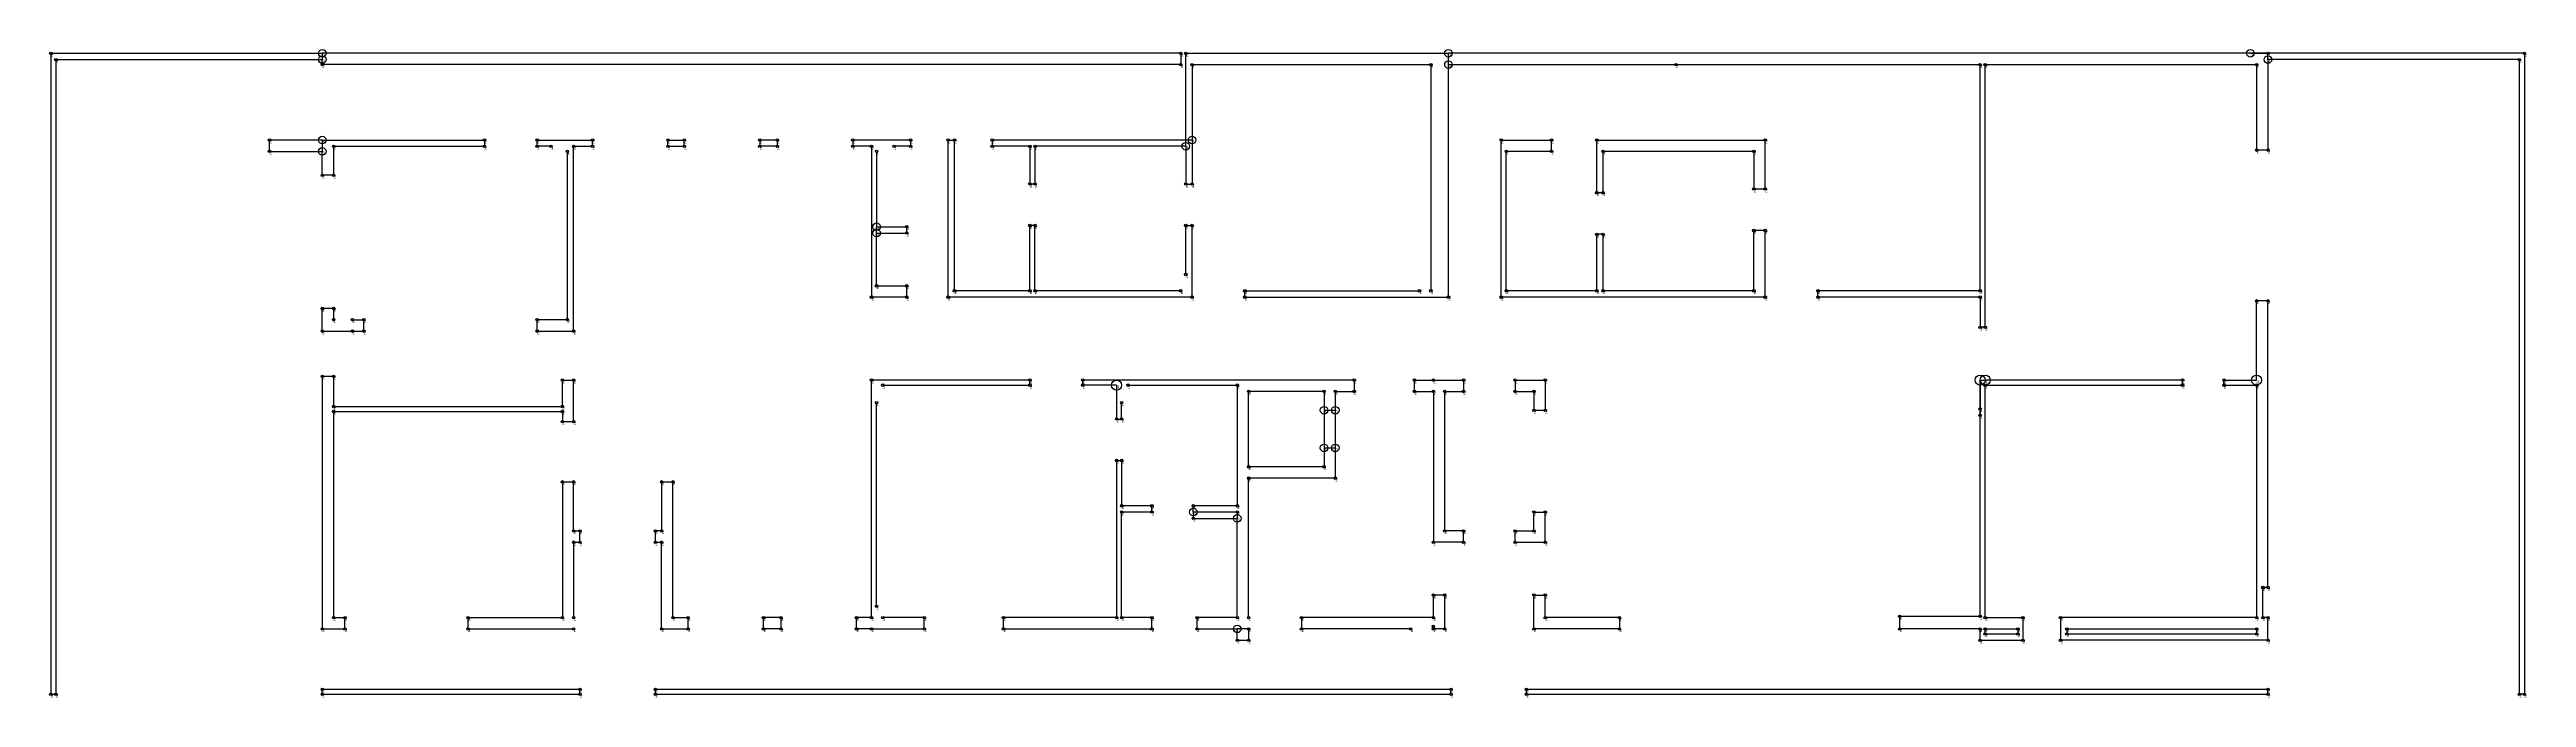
# Model space of a CAD drawing. Header units: metres. Extents: x 314797 to 316768, y 5902 to 6418.
import ezdxf

# ---------------------------------------------------------------- set-up
doc = ezdxf.new("R2010")
doc.units = ezdxf.units.M

msp = doc.modelspace()

# ---------------------------------------------------------------- linework, layer by layer
for p, q in [((314798, 6415), (314798, 5905)), ((314798, 6415), (315014, 6415)), ((314802, 6410), (314802, 5905)), ((314802, 6410), (315014, 6410)), ((315697, 6415), (315014, 6415)), ((315014, 6415), (315014, 6410)), ((315014, 6406), (315014, 6410)), ((315697, 6406), (315014, 6406)), ((315697, 6415), (315697, 6406)), ((315701, 6341), (315701, 6415)), ((315701, 6415), (315910, 6415)), ((315706, 6406), (315896, 6406)), ((315706, 6406), (315706, 6346)), ((315896, 6406), (315896, 6226)), ((315910, 6406), (315910, 6415)), ((316548, 6415), (315910, 6415)), ((315910, 6221), (315910, 6406)), ((315910, 6406), (316091, 6406)), ((316091, 6406), (316333, 6406)), ((316333, 6226), (316333, 6406)), ((316337, 6197), (316337, 6406)), ((316337, 6406), (316553, 6406)), ((316766, 6415), (316548, 6415)), ((316548, 6415), (316562, 6415)), ((316553, 6406), (316553, 6338)), ((316562, 6410), (316562, 6415)), ((316762, 6410), (316562, 6410)), ((316562, 6410), (316562, 6338)), ((316762, 6410), (316762, 5905)), ((316766, 6415), (316766, 5905)), ((315014, 6346), (314972, 6346)), ((314972, 6337), (314972, 6346)), ((315014, 6346), (315143, 6346)), ((315014, 6346), (315014, 6337)), ((315143, 6346), (315143, 6341)), ((315185, 6341), (315185, 6346)), ((315185, 6346), (315229, 6346)), ((315229, 6341), (315229, 6346)), ((315289, 6341), (315289, 6346)), ((315289, 6346), (315302, 6346)), ((315302, 6341), (315302, 6346)), ((315376, 6346), (315362, 6346)), ((315362, 6346), (315362, 6341)), ((315376, 6346), (315376, 6341)), ((315482, 6346), (315436, 6346)), ((315436, 6346), (315436, 6341)), ((315482, 6346), (315482, 6341)), ((315512, 6221), (315512, 6346)), ((315512, 6346), (315517, 6346)), ((315517, 6226), (315517, 6346)), ((315706, 6346), (315547, 6346)), ((315547, 6346), (315547, 6341)), ((315706, 6346), (315706, 6311)), ((315952, 6221), (315952, 6346)), ((315952, 6346), (315992, 6346)), ((315992, 6337), (315992, 6346)), ((316028, 6304), (316028, 6346)), ((316028, 6346), (316162, 6346)), ((316162, 6307), (316162, 6346)), ((314972, 6337), (315014, 6337)), ((315014, 6318), (315014, 6337)), ((315023, 6341), (315023, 6318)), ((315023, 6341), (315143, 6341)), ((315196, 6341), (315185, 6341)), ((315209, 6203), (315209, 6337)), ((315214, 6194), (315214, 6341)), ((315214, 6341), (315229, 6341)), ((315289, 6341), (315302, 6341)), ((315376, 6341), (315362, 6341)), ((315451, 6341), (315436, 6341)), ((315451, 6341), (315451, 6221)), ((315455, 6337), (315455, 6277)), ((315482, 6341), (315469, 6341)), ((315577, 6341), (315547, 6341)), ((315577, 6341), (315577, 6311)), ((315701, 6341), (315581, 6341)), ((315581, 6341), (315581, 6311)), ((315701, 6341), (315701, 6311)), ((315956, 6226), (315956, 6337)), ((315992, 6337), (315956, 6337)), ((316033, 6304), (316033, 6337)), ((316153, 6337), (316033, 6337)), ((316153, 6337), (316153, 6307)), ((316562, 6338), (316553, 6338)), ((315023, 6318), (315014, 6318)), ((315581, 6311), (315577, 6311)), ((315701, 6311), (315706, 6311)), ((316162, 6307), (316153, 6307)), ((316033, 6304), (316028, 6304)), ((315455, 6272), (315455, 6277)), ((315455, 6277), (315479, 6277)), ((315455, 6230), (315455, 6272)), ((315455, 6272), (315479, 6272)), ((315479, 6272), (315479, 6277)), ((315577, 6226), (315577, 6278)), ((315581, 6278), (315577, 6278)), ((315581, 6226), (315581, 6278)), ((315701, 6239), (315701, 6278)), ((315701, 6278), (315706, 6278)), ((315706, 6221), (315706, 6278)), ((316028, 6226), (316028, 6271)), ((316033, 6271), (316028, 6271)), ((316033, 6226), (316033, 6271)), ((316153, 6226), (316153, 6274)), ((316162, 6274), (316153, 6274)), ((316162, 6221), (316162, 6274)), ((315455, 6230), (315479, 6230)), ((315479, 6221), (315479, 6230)), ((315023, 6212), (315014, 6212)), ((315014, 6194), (315014, 6212)), ((315023, 6212), (315023, 6203)), ((315479, 6221), (315451, 6221)), ((315706, 6221), (315512, 6221)), ((315577, 6226), (315517, 6226)), ((315697, 6226), (315581, 6226)), ((315748, 6221), (315748, 6226)), ((315748, 6226), (315887, 6226)), ((315748, 6221), (315910, 6221)), ((316162, 6221), (315952, 6221)), ((316028, 6226), (315956, 6226)), ((316153, 6226), (316033, 6226)), ((316204, 6221), (316204, 6226)), ((316333, 6226), (316204, 6226)), ((316333, 6221), (316204, 6221)), ((316333, 6221), (316333, 6197)), ((316553, 6155), (316553, 6218)), ((316562, 6218), (316553, 6218)), ((316562, 5990), (316562, 6218)), ((315014, 6194), (315038, 6194)), ((315038, 6203), (315047, 6203)), ((315038, 6194), (315047, 6194)), ((315047, 6194), (315047, 6203)), ((315185, 6194), (315185, 6203)), ((315209, 6203), (315185, 6203)), ((315185, 6194), (315214, 6194)), ((316337, 6197), (316333, 6197)), ((315014, 6158), (315014, 5957)), ((315014, 6158), (315023, 6158)), ((315023, 6158), (315023, 6134)), ((315205, 6134), (315205, 6155)), ((315205, 6155), (315214, 6155)), ((315214, 6122), (315214, 6155)), ((315577, 6155), (315451, 6155)), ((315451, 5966), (315451, 6155)), ((315460, 6151), (315577, 6151)), ((315577, 6151), (315577, 6155)), ((315619, 6151), (315619, 6155)), ((315835, 6155), (315619, 6155)), ((315646, 6151), (315619, 6151)), ((315646, 6151), (315646, 6151)), ((315646, 6151), (315646, 6124)), ((315655, 6151), (315742, 6151)), ((315742, 6151), (315742, 6055)), ((315835, 6155), (315835, 6146)), ((315883, 6146), (315883, 6155)), ((315883, 6155), (315898, 6155)), ((315898, 6155), (315922, 6155)), ((315922, 6155), (315922, 6146)), ((315963, 6155), (315987, 6155)), ((315963, 6155), (315963, 6146)), ((315987, 6155), (315987, 6131)), ((316333, 5967), (316333, 6155)), ((316333, 6155), (316337, 6155)), ((316333, 6155), (316333, 6132)), ((316333, 6155), (316333, 6127)), ((316494, 6155), (316337, 6155)), ((316337, 6155), (316337, 6155)), ((316337, 5966), (316337, 6151)), ((316337, 6151), (316494, 6151)), ((316494, 6151), (316494, 6155)), ((316527, 6151), (316527, 6155)), ((316527, 6155), (316553, 6155)), ((316527, 6151), (316553, 6151)), ((316553, 6155), (316553, 6155)), ((316553, 6151), (316553, 5966)), ((315023, 6134), (315205, 6134)), ((315023, 6130), (315023, 5966)), ((315023, 6130), (315205, 6130)), ((315205, 6130), (315205, 6122)), ((315455, 5975), (315455, 6137)), ((315650, 6124), (315650, 6137)), ((315811, 6146), (315751, 6146)), ((315751, 6086), (315751, 6146)), ((315811, 6146), (315811, 6131)), ((315811, 6131), (315820, 6131)), ((315811, 6131), (315811, 6101)), ((315820, 6146), (315820, 6131)), ((315820, 6146), (315835, 6146)), ((315820, 6131), (315820, 6101)), ((315883, 6146), (315898, 6146)), ((315898, 6146), (315898, 6026)), ((315907, 6035), (315907, 6146)), ((315907, 6146), (315922, 6146)), ((315963, 6146), (315978, 6146)), ((315978, 6146), (315978, 6131)), ((315978, 6131), (315987, 6131)), ((315205, 6122), (315214, 6122)), ((315646, 6124), (315650, 6124)), ((315646, 6091), (315650, 6091)), ((315646, 6091), (315646, 5966)), ((315650, 6091), (315650, 6055)), ((315811, 6101), (315811, 6086)), ((315811, 6101), (315820, 6101)), ((315820, 6101), (315820, 6077)), ((315205, 6074), (315214, 6074)), ((315205, 6074), (315205, 5966)), ((315214, 6035), (315214, 6074)), ((315284, 6074), (315293, 6074)), ((315284, 6074), (315284, 6035)), ((315293, 5966), (315293, 6074)), ((315811, 6086), (315751, 6086)), ((315820, 6077), (315751, 6077)), ((315751, 5966), (315751, 6077)), ((315674, 6055), (315650, 6055)), ((315674, 6050), (315674, 6055)), ((315707, 6050), (315707, 6055)), ((315742, 6055), (315707, 6055)), ((315214, 6035), (315219, 6035)), ((315219, 6026), (315219, 6035)), ((315284, 6035), (315279, 6035)), ((315279, 6026), (315279, 6035)), ((315650, 5966), (315650, 6050)), ((315674, 6050), (315650, 6050)), ((315742, 6050), (315707, 6050)), ((315707, 6050), (315707, 6045)), ((315707, 6045), (315742, 6045)), ((315742, 6050), (315742, 6045)), ((315742, 5966), (315742, 6045)), ((315922, 6035), (315907, 6035)), ((315922, 6026), (315922, 6035)), ((315963, 6026), (315963, 6035)), ((315963, 6035), (315978, 6035)), ((315978, 6035), (315978, 6050)), ((315978, 6050), (315987, 6050)), ((315987, 6026), (315987, 6050)), ((315214, 6026), (315219, 6026)), ((315214, 6026), (315214, 5966)), ((315279, 6026), (315284, 6026)), ((315284, 5957), (315284, 6026)), ((315922, 6026), (315898, 6026)), ((315963, 6026), (315987, 6026)), ((315898, 5966), (315898, 5984)), ((315907, 5984), (315898, 5984)), ((315907, 5957), (315907, 5984)), ((315978, 5957), (315978, 5984)), ((315978, 5984), (315987, 5984)), ((315987, 5966), (315987, 5984)), ((316562, 5990), (316558, 5990)), ((316558, 5966), (316558, 5990)), ((315014, 5957), (315032, 5957)), ((315023, 5966), (315032, 5966)), ((315032, 5957), (315032, 5966)), ((315130, 5957), (315130, 5966)), ((315130, 5966), (315205, 5966)), ((315130, 5957), (315214, 5957)), ((315284, 5957), (315305, 5957)), ((315293, 5966), (315305, 5966)), ((315305, 5957), (315305, 5966)), ((315379, 5966), (315365, 5966)), ((315365, 5957), (315365, 5966)), ((315379, 5957), (315365, 5957)), ((315379, 5957), (315379, 5966)), ((315451, 5966), (315439, 5966)), ((315439, 5957), (315439, 5966)), ((315451, 5957), (315439, 5957)), ((315451, 5957), (315493, 5957)), ((315493, 5966), (315460, 5966)), ((315493, 5957), (315493, 5966)), ((315556, 5957), (315556, 5966)), ((315646, 5966), (315556, 5966)), ((315556, 5957), (315674, 5957)), ((315674, 5966), (315650, 5966)), ((315674, 5957), (315674, 5966)), ((315710, 5957), (315710, 5966)), ((315742, 5966), (315710, 5966)), ((315710, 5957), (315742, 5957)), ((315751, 5957), (315742, 5957)), ((315742, 5948), (315742, 5957)), ((315751, 5957), (315751, 5948)), ((315898, 5966), (315793, 5966)), ((315793, 5966), (315793, 5957)), ((315880, 5957), (315793, 5957)), ((315898, 5957), (315898, 5959)), ((315907, 5957), (315898, 5957)), ((316046, 5957), (315978, 5957)), ((316046, 5966), (315987, 5966)), ((316046, 5966), (316046, 5957)), ((316333, 5967), (316269, 5967)), ((316269, 5967), (316269, 5957)), ((316333, 5957), (316269, 5957)), ((316333, 5948), (316333, 5957)), ((316337, 5966), (316367, 5966)), ((316337, 5953), (316337, 5957)), ((316337, 5957), (316363, 5957)), ((316337, 5953), (316363, 5953)), ((316363, 5957), (316363, 5953)), ((316367, 5966), (316367, 5948)), ((316553, 5966), (316397, 5966)), ((316397, 5966), (316397, 5948)), ((316402, 5957), (316553, 5957)), ((316402, 5957), (316402, 5953)), ((316402, 5953), (316553, 5953)), ((316553, 5957), (316553, 5953)), ((316562, 5966), (316558, 5966)), ((316562, 5948), (316562, 5966)), ((315742, 5948), (315751, 5948)), ((316333, 5948), (316367, 5948)), ((316562, 5948), (316397, 5948)), ((314798, 5905), (314802, 5905)), ((315014, 5905), (315014, 5909)), ((315014, 5909), (315219, 5909)), ((315014, 5905), (315219, 5905)), ((315219, 5905), (315219, 5909)), ((315279, 5905), (315279, 5909)), ((315279, 5909), (315912, 5909)), ((315279, 5905), (315912, 5905)), ((315912, 5905), (315912, 5909)), ((315972, 5905), (315972, 5909)), ((315972, 5909), (316562, 5909)), ((315972, 5905), (316562, 5905)), ((316562, 5905), (316562, 5909)), ((316766, 5905), (316762, 5905))]:
    msp.add_line(p, q)
at = {"layer": 'debug', "color": 5}
for centre in [(314798, 6415), (314802, 6410), (315014, 6406), (315697, 6415), (315697, 6406), (315701, 6415), (315706, 6406), (315896, 6406), (316091, 6406), (316333, 6406), (316337, 6406), (316553, 6406), (316562, 6415), (316762, 6410), (316766, 6415), (314972, 6346), (315143, 6346), (315185, 6346), (315229, 6346), (315289, 6346), (315302, 6346), (315362, 6346), (315376, 6346), (315436, 6346), (315482, 6346), (315512, 6346), (315517, 6346), (315547, 6346), (315952, 6346), (315992, 6346), (316028, 6346), (316162, 6346), (314972, 6337), (315023, 6341), (315143, 6341), (315185, 6341), (315214, 6341), (315229, 6341), (315289, 6341), (315302, 6341), (315362, 6341), (315376, 6341), (315436, 6341), (315451, 6341), (315482, 6341), (315547, 6341), (315577, 6341), (315581, 6341), (315956, 6337), (315992, 6337), (316033, 6337), (316153, 6337), (316553, 6338), (316562, 6338), (315014, 6318), (315023, 6318), (315577, 6311), (315581, 6311), (315701, 6311), (315706, 6311), (316153, 6307), (316162, 6307), (316028, 6304), (316033, 6304), (315479, 6277), (315479, 6272), (315577, 6278), (315581, 6278), (315701, 6278), (315706, 6278), (316028, 6271), (316033, 6271), (316153, 6274), (316162, 6274), (315455, 6230), (315479, 6230), (315014, 6212), (315023, 6212), (315451, 6221), (315479, 6221), (315512, 6221), (315517, 6226), (315577, 6226), (315581, 6226), (315706, 6221), (315748, 6226), (315748, 6221), (315910, 6221), (315952, 6221), (315956, 6226), (316028, 6226), (316033, 6226), (316153, 6226), (316162, 6221), (316204, 6226), (316204, 6221), (316333, 6226), (316333, 6221), (316553, 6218), (316562, 6218), (315014, 6194), (315038, 6194), (315047, 6203), (315047, 6194), (315185, 6203), (315185, 6194), (315209, 6203), (315214, 6194), (316333, 6197), (316337, 6197), (315014, 6158), (315023, 6158), (315205, 6155), (315214, 6155), (315451, 6155), (315577, 6155), (315577, 6151), (315619, 6155), (315619, 6151), (315742, 6151), (315835, 6155), (315883, 6155), (315898, 6155), (315922, 6155), (315963, 6155), (315987, 6155), (316337, 6151), (316494, 6155), (316494, 6151), (316527, 6155), (316527, 6151), (316553, 6151), (315023, 6134), (315023, 6130), (315205, 6134), (315205, 6130), (315751, 6146), (315811, 6146), (315820, 6146), (315835, 6146), (315883, 6146), (315898, 6146), (315907, 6146), (315922, 6146), (315963, 6146), (315978, 6146), (315978, 6131), (315987, 6131), (315205, 6122), (315214, 6122), (315646, 6124), (315650, 6124), (315646, 6091), (315650, 6091), (315205, 6074), (315214, 6074), (315284, 6074), (315293, 6074), (315751, 6086), (315751, 6077), (315811, 6086), (315820, 6077), (315650, 6055), (315650, 6050), (315674, 6055), (315674, 6050), (315707, 6055), (315742, 6055), (315742, 6050), (315978, 6050), (315987, 6050), (315214, 6035), (315219, 6035), (315279, 6035), (315284, 6035), (315707, 6045), (315907, 6035), (315922, 6035), (315963, 6035), (315978, 6035), (315214, 6026), (315219, 6026), (315279, 6026), (315284, 6026), (315898, 6026), (315922, 6026), (315963, 6026), (315987, 6026), (316558, 5990), (316562, 5990), (315898, 5984), (315907, 5984), (315978, 5984), (315987, 5984), (315014, 5957), (315023, 5966), (315032, 5966), (315032, 5957), (315130, 5966), (315130, 5957), (315205, 5966), (315284, 5957), (315293, 5966), (315305, 5966), (315305, 5957), (315365, 5966), (315365, 5957), (315379, 5966), (315379, 5957), (315439, 5966), (315439, 5957), (315451, 5966), (315451, 5957), (315493, 5966), (315493, 5957), (315556, 5966), (315556, 5957), (315646, 5966), (315650, 5966), (315674, 5966), (315674, 5957), (315710, 5966), (315710, 5957), (315742, 5966), (315751, 5957), (315793, 5966), (315793, 5957), (315898, 5966), (315898, 5957), (315907, 5957), (315978, 5957), (315987, 5966), (316046, 5966), (316046, 5957), (316269, 5967), (316269, 5957), (316333, 5967), (316333, 5957), (316337, 5966), (316337, 5957), (316337, 5953), (316363, 5957), (316363, 5953), (316367, 5966), (316397, 5966), (316402, 5957), (316402, 5953), (316553, 5966), (316553, 5957), (316553, 5953), (316558, 5966), (316562, 5966), (315742, 5948), (315751, 5948), (316333, 5948), (316367, 5948), (316397, 5948), (316562, 5948), (314798, 5905), (314802, 5905), (315014, 5909), (315014, 5905), (315219, 5909), (315219, 5905), (315279, 5909), (315279, 5905), (315912, 5909), (315912, 5905), (315972, 5909), (315972, 5905), (316562, 5909), (316562, 5905), (316762, 5905), (316766, 5905)]:
    msp.add_circle(centre, 1, dxfattribs=at)
at = {"layer": 'debug', "color": 3}
for centre in [(315014, 6415), (315014, 6410), (315910, 6415), (315910, 6406), (316548, 6415), (316562, 6410), (315014, 6346), (315706, 6346), (315014, 6337), (315701, 6341), (315455, 6277), (315455, 6272), (315811, 6131), (315820, 6131), (315811, 6101), (315820, 6101), (315707, 6050), (315742, 6045), (315742, 5957)]:
    msp.add_circle(centre, 3, dxfattribs=at)
at = {"layer": 'debug', "color": 1}
for centre in [(315196, 6341), (315209, 6337), (315455, 6337), (315469, 6341), (315701, 6239), (315697, 6226), (315887, 6226), (315896, 6226), (315023, 6203), (315038, 6203), (315460, 6151), (315655, 6151), (315455, 6137), (315650, 6137), (316333, 6132), (316333, 6127), (315455, 5975), (315214, 5966), (315214, 5957), (315460, 5966), (315751, 5966), (315880, 5957), (315898, 5959)]:
    msp.add_circle(centre, 1, dxfattribs=at)
at = {"layer": 'debug', "color": 4}
for centre in [(315646, 6151), (316333, 6155), (316337, 6155), (316553, 6155)]:
    msp.add_circle(centre, 4, dxfattribs=at)

# ---------------------------------------------------------------- texts
at = {"layer": 'debug', "char_height": 2.5, "attachment_point": 1}
for s, insert in [('2', (314798, 6415)), ('2', (314802, 6410)), ('3', (315014, 6415)), ('3', (315014, 6410)), ('2', (315014, 6406)), ('2', (315697, 6415)), ('2', (315697, 6406)), ('2', (315701, 6415)), ('2', (315706, 6406)), ('2', (315896, 6406)), ('3', (315910, 6415)), ('3', (315910, 6406)), ('2', (316091, 6406)), ('2', (316333, 6406)), ('2', (316337, 6406)), ('3', (316548, 6415)), ('2', (316553, 6406)), ('3', (316562, 6410)), ('2', (316562, 6415)), ('2', (316762, 6410)), ('2', (316766, 6415)), ('2', (314972, 6346)), ('3', (315014, 6346)), ('2', (315143, 6346)), ('2', (315185, 6346)), ('2', (315229, 6346)), ('2', (315289, 6346)), ('2', (315302, 6346)), ('2', (315362, 6346)), ('2', (315376, 6346)), ('2', (315436, 6346)), ('2', (315482, 6346)), ('2', (315512, 6346)), ('2', (315517, 6346)), ('2', (315547, 6346)), ('3', (315706, 6346)), ('2', (315952, 6346)), ('2', (315992, 6346)), ('2', (316028, 6346)), ('2', (316162, 6346)), ('2', (314972, 6337)), ('3', (315014, 6337)), ('2', (315023, 6341)), ('2', (315143, 6341)), ('2', (315185, 6341)), ('1', (315196, 6341)), ('1', (315209, 6337)), ('2', (315214, 6341)), ('2', (315229, 6341)), ('2', (315289, 6341)), ('2', (315302, 6341)), ('2', (315362, 6341)), ('2', (315376, 6341)), ('2', (315436, 6341)), ('2', (315451, 6341)), ('1', (315455, 6337)), ('1', (315469, 6341)), ('2', (315482, 6341)), ('2', (315547, 6341)), ('2', (315577, 6341)), ('2', (315581, 6341)), ('3', (315701, 6341)), ('2', (315956, 6337)), ('2', (315992, 6337)), ('2', (316033, 6337)), ('2', (316153, 6337)), ('2', (316553, 6338)), ('2', (316562, 6338)), ('2', (315014, 6318)), ('2', (315023, 6318)), ('2', (315577, 6311)), ('2', (315581, 6311)), ('2', (315701, 6311)), ('2', (315706, 6311)), ('2', (316153, 6307)), ('2', (316162, 6307)), ('2', (316028, 6304)), ('2', (316033, 6304)), ('3', (315455, 6277)), ('3', (315455, 6272)), ('2', (315479, 6277)), ('2', (315479, 6272)), ('2', (315577, 6278)), ('2', (315581, 6278)), ('2', (315701, 6278)), ('2', (315706, 6278)), ('2', (316028, 6271)), ('2', (316033, 6271)), ('2', (316153, 6274)), ('2', (316162, 6274)), ('2', (315455, 6230)), ('2', (315479, 6230)), ('1', (315701, 6239)), ('2', (315014, 6212)), ('2', (315023, 6212)), ('2', (315451, 6221)), ('2', (315479, 6221)), ('2', (315512, 6221)), ('2', (315517, 6226)), ('2', (315577, 6226)), ('2', (315581, 6226)), ('1', (315697, 6226)), ('2', (315706, 6221)), ('2', (315748, 6226)), ('2', (315748, 6221)), ('1', (315887, 6226)), ('1', (315896, 6226)), ('2', (315910, 6221)), ('2', (315952, 6221)), ('2', (315956, 6226)), ('2', (316028, 6226)), ('2', (316033, 6226)), ('2', (316153, 6226)), ('2', (316162, 6221)), ('2', (316204, 6226)), ('2', (316204, 6221)), ('2', (316333, 6226)), ('2', (316333, 6221)), ('2', (316553, 6218)), ('2', (316562, 6218)), ('2', (315014, 6194)), ('1', (315023, 6203)), ('2', (315038, 6194)), ('1', (315038, 6203)), ('2', (315047, 6203)), ('2', (315047, 6194)), ('2', (315185, 6203)), ('2', (315185, 6194)), ('2', (315209, 6203)), ('2', (315214, 6194)), ('2', (316333, 6197)), ('2', (316337, 6197)), ('2', (315014, 6158)), ('2', (315023, 6158)), ('2', (315205, 6155)), ('2', (315214, 6155)), ('2', (315451, 6155)), ('1', (315460, 6151)), ('2', (315577, 6155)), ('2', (315577, 6151)), ('2', (315619, 6155)), ('2', (315619, 6151)), ('4', (315646, 6151)), ('1', (315655, 6151)), ('2', (315742, 6151)), ('2', (315835, 6155)), ('2', (315883, 6155)), ('2', (315898, 6155)), ('2', (315922, 6155)), ('2', (315963, 6155)), ('2', (315987, 6155)), ('4', (316333, 6155)), ('4', (316337, 6155)), ('2', (316337, 6151)), ('2', (316494, 6155)), ('2', (316494, 6151)), ('2', (316527, 6155)), ('2', (316527, 6151)), ('4', (316553, 6155)), ('2', (316553, 6151)), ('2', (315023, 6134)), ('2', (315023, 6130)), ('2', (315205, 6134)), ('2', (315205, 6130)), ('1', (315455, 6137)), ('1', (315650, 6137)), ('2', (315751, 6146)), ('3', (315811, 6131)), ('2', (315811, 6146)), ('3', (315820, 6131)), ('2', (315820, 6146)), ('2', (315835, 6146)), ('2', (315883, 6146)), ('2', (315898, 6146)), ('2', (315907, 6146)), ('2', (315922, 6146)), ('2', (315963, 6146)), ('2', (315978, 6146)), ('2', (315978, 6131)), ('2', (315987, 6131)), ('1', (316333, 6132)), ('2', (315205, 6122)), ('2', (315214, 6122)), ('2', (315646, 6124)), ('2', (315650, 6124)), ('1', (316333, 6127)), ('2', (315646, 6091)), ('2', (315650, 6091)), ('3', (315811, 6101)), ('3', (315820, 6101)), ('2', (315205, 6074)), ('2', (315214, 6074)), ('2', (315284, 6074)), ('2', (315293, 6074)), ('2', (315751, 6086)), ('2', (315751, 6077)), ('2', (315811, 6086)), ('2', (315820, 6077)), ('2', (315650, 6055)), ('2', (315650, 6050)), ('2', (315674, 6055)), ('2', (315674, 6050)), ('3', (315707, 6050)), ('2', (315707, 6055)), ('2', (315742, 6055)), ('2', (315742, 6050)), ('2', (315978, 6050)), ('2', (315987, 6050)), ('2', (315214, 6035)), ('2', (315219, 6035)), ('2', (315279, 6035)), ('2', (315284, 6035)), ('2', (315707, 6045)), ('3', (315742, 6045)), ('2', (315907, 6035)), ('2', (315922, 6035)), ('2', (315963, 6035)), ('2', (315978, 6035)), ('2', (315214, 6026)), ('2', (315219, 6026)), ('2', (315279, 6026)), ('2', (315284, 6026)), ('2', (315898, 6026)), ('2', (315922, 6026)), ('2', (315963, 6026)), ('2', (315987, 6026)), ('1', (315455, 5975)), ('2', (315898, 5984)), ('2', (315907, 5984)), ('2', (315978, 5984)), ('2', (315987, 5984)), ('2', (316558, 5990)), ('2', (316562, 5990)), ('2', (315014, 5957)), ('2', (315023, 5966)), ('2', (315032, 5966)), ('2', (315032, 5957)), ('2', (315130, 5966)), ('2', (315130, 5957)), ('2', (315205, 5966)), ('1', (315214, 5966)), ('1', (315214, 5957)), ('2', (315284, 5957)), ('2', (315293, 5966)), ('2', (315305, 5966)), ('2', (315305, 5957)), ('2', (315365, 5966)), ('2', (315365, 5957)), ('2', (315379, 5966)), ('2', (315379, 5957)), ('2', (315439, 5966)), ('2', (315439, 5957)), ('2', (315451, 5966)), ('2', (315451, 5957)), ('1', (315460, 5966)), ('2', (315493, 5966)), ('2', (315493, 5957)), ('2', (315556, 5966)), ('2', (315556, 5957)), ('2', (315646, 5966)), ('2', (315650, 5966)), ('2', (315674, 5966)), ('2', (315674, 5957)), ('2', (315710, 5966)), ('2', (315710, 5957)), ('3', (315742, 5957)), ('2', (315742, 5966)), ('2', (315751, 5957)), ('1', (315751, 5966)), ('2', (315793, 5966)), ('2', (315793, 5957)), ('1', (315880, 5957)), ('2', (315898, 5966)), ('2', (315898, 5957)), ('1', (315898, 5959)), ('2', (315907, 5957)), ('2', (315978, 5957)), ('2', (315987, 5966)), ('2', (316046, 5966)), ('2', (316046, 5957)), ('2', (316269, 5967)), ('2', (316269, 5957)), ('2', (316333, 5967)), ('2', (316333, 5957)), ('2', (316337, 5966)), ('2', (316337, 5957)), ('2', (316337, 5953)), ('2', (316363, 5957)), ('2', (316363, 5953)), ('2', (316367, 5966)), ('2', (316397, 5966)), ('2', (316402, 5957)), ('2', (316402, 5953)), ('2', (316553, 5966)), ('2', (316553, 5957)), ('2', (316553, 5953)), ('2', (316558, 5966)), ('2', (316562, 5966)), ('2', (315742, 5948)), ('2', (315751, 5948)), ('2', (316333, 5948)), ('2', (316367, 5948)), ('2', (316397, 5948)), ('2', (316562, 5948)), ('2', (314798, 5905)), ('2', (314802, 5905)), ('2', (315014, 5909)), ('2', (315014, 5905)), ('2', (315219, 5909)), ('2', (315219, 5905)), ('2', (315279, 5909)), ('2', (315279, 5905)), ('2', (315912, 5909)), ('2', (315912, 5905)), ('2', (315972, 5909)), ('2', (315972, 5905)), ('2', (316562, 5909)), ('2', (316562, 5905)), ('2', (316762, 5905)), ('2', (316766, 5905))]:
    msp.add_mtext(s, dxfattribs=dict(at, insert=insert))

doc.saveas('drawing.dxf')
